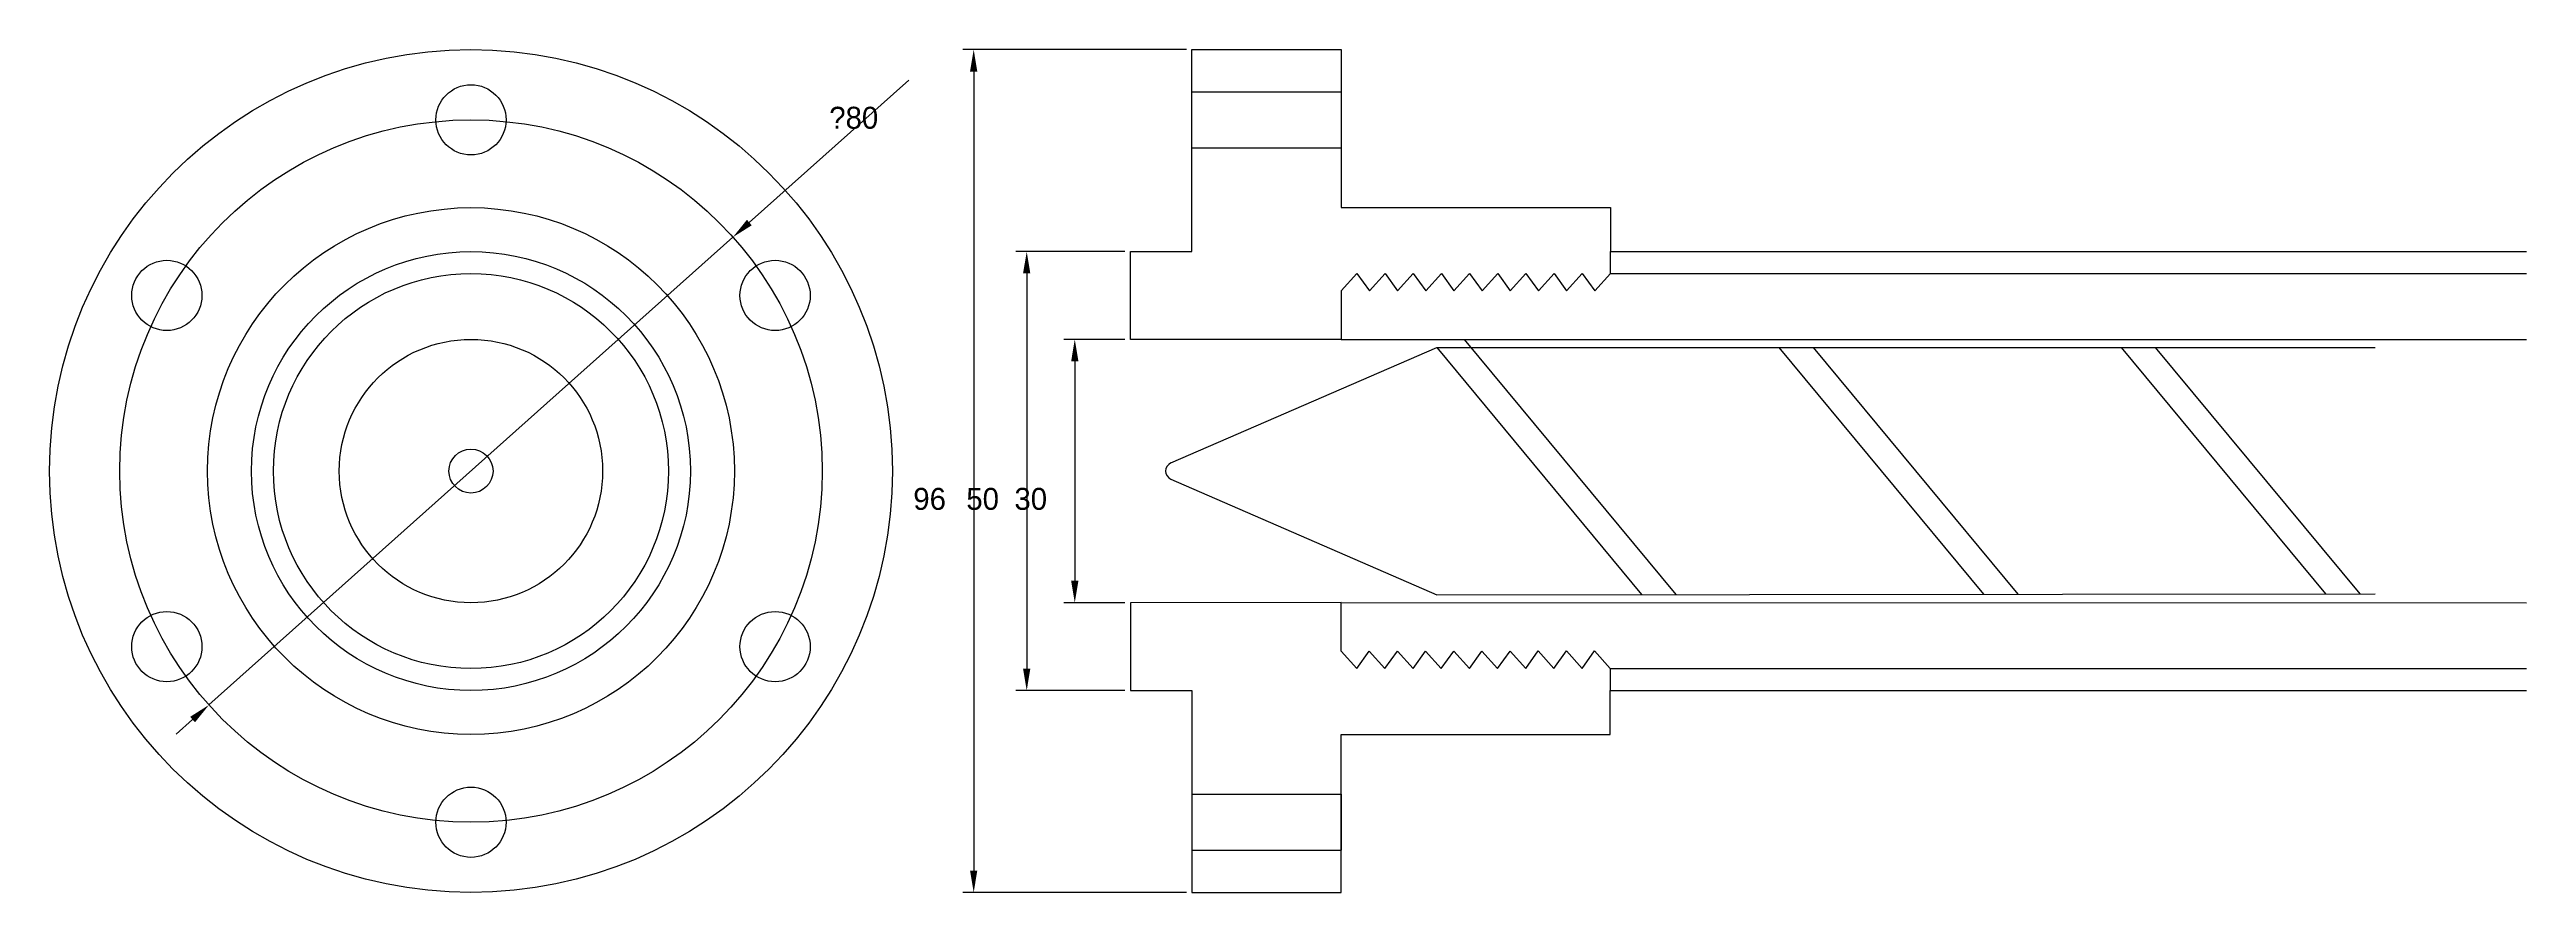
# Model space of a CAD drawing. Extents: x -152 to 234, y -48 to 48.
# Drawn here: x -48 to 234.1, y -48 to 48 of the extents above; entities that cross this region are included whole.
import ezdxf

# ---------------------------------------------------------------- set-up
doc = ezdxf.new("R2010")
doc.units = 0
doc.header["$MEASUREMENT"] = 0
doc.layers.get('0').update_dxf_attribs({"linetype": 'CONTINUOUS'})
doc.layers.get('DEFPOINTS').update_dxf_attribs({"linetype": 'CONTINUOUS'})
for name, color, linetype in [('1-Lochkreis 80mm', 31, 'CONTINUOUS'), ('3-Schneckenrohr-Barrel', 4, 'CONTINUOUS'), ('4-Rohrgewinde-aussen M45x2', 141, 'CONTINUOUS'), ('5-Durchgangsgewinde M8x1.5', 225, 'CONTINUOUS'), ('6-Kopfpassung 7mm', 240, 'CONTINUOUS'), ('7-Flansch-aussen 96mm 17mm(+7mm)', 3, 'CONTINUOUS')]:
    doc.layers.add(name, color=color, linetype=linetype)
doc.dimstyles.get("Standard").update_dxf_attribs({"dimtxt": 0.18, "dimasz": 0.18, "dimexe": 0.18, "dimexo": 0.0625, "dimgap": 0.09, "dimtad": 0, "dimtih": 1, "dimtoh": 1, "dimdec": 4, "dimzin": 0, "dimdsep": 46, "dimtxsty": 'Standard', "dimcen": 0.09, "dimadec": 0, "dimazin": 0, "dimtfac": 1, "dimtdec": 4, "dimtofl": 0, "dimtmove": 2, "dimatfit": 3, "dimfxl": 1, "dimtolj": 1, "dimarcsym": 0})

# ---------------------------------------------------------------- blocks, each defined once
blk = doc.blocks.new('*D2')
at = {"color": 0}
for p, q in [((74.49, 15), (67.52, 15)), ((68.77, 12.5), (68.77, -12.5)), ((74.49, -15), (67.52, -15))]:
    blk.add_line(p, q, dxfattribs=at)
for points in [[(68.36, 12.5), (69.19, 12.5), (68.77, 15)], [(68.36, -12.5), (69.19, -12.5), (68.77, -15)]]:
    blk.add_solid(points, dxfattribs=at)
at = {"layer": 'DEFPOINTS', "color": 0}
for p in [(75.12, 15), (68.77, -15), (75.12, -15)]:
    blk.add_point(p, dxfattribs=at)
at = {"color": 0}
blk.add_text('30', height=2.5, dxfattribs=at).set_placement((61.9, -4.42))
blk = doc.blocks.new('*D3')
at = {"color": 0}
for p, q in [((74.49, 25), (62.05, 25)), ((63.3, 22.5), (63.3, -22.5)), ((74.49, -25), (62.05, -25))]:
    blk.add_line(p, q, dxfattribs=at)
for points in [[(62.88, 22.5), (63.71, 22.5), (63.3, 25)], [(62.88, -22.5), (63.71, -22.5), (63.3, -25)]]:
    blk.add_solid(points, dxfattribs=at)
at = {"layer": 'DEFPOINTS', "color": 0}
for p in [(75.12, 25), (63.3, -25), (75.12, -25)]:
    blk.add_point(p, dxfattribs=at)
at = {"color": 0}
blk.add_text('50', height=2.5, dxfattribs=at).set_placement((56.42, -4.42))
blk = doc.blocks.new('*D4')
at = {"color": 0}
for p, q in [((81.49, 48), (56.01, 48)), ((57.26, 45.5), (57.26, -45.5)), ((81.49, -48), (56.01, -48))]:
    blk.add_line(p, q, dxfattribs=at)
for points in [[(56.84, 45.5), (57.67, 45.5), (57.26, 48)], [(56.84, -45.5), (57.67, -45.5), (57.26, -48)]]:
    blk.add_solid(points, dxfattribs=at)
at = {"layer": 'DEFPOINTS', "color": 0}
for p in [(82.12, 48), (57.26, -48), (82.12, -48)]:
    blk.add_point(p, dxfattribs=at)
at = {"color": 0}
blk.add_text('96', height=2.5, dxfattribs=at).set_placement((50.38, -4.42))
blk = doc.blocks.new('*D5')
at = {"color": 0}
for p, q in [((49.86, 44.51), (31.7, 28.3)), ((-29.84, -26.64), (29.84, 26.64)), ((-31.7, -28.3), (-33.57, -29.97))]:
    blk.add_line(p, q, dxfattribs=at)
for points in [[(31.43, 28.62), (31.98, 27.99), (29.84, 26.64)], [(-31.98, -27.99), (-31.43, -28.62), (-29.84, -26.64)]]:
    blk.add_solid(points, dxfattribs=at)
at = {"layer": 'DEFPOINTS', "color": 0}
for p in [(29.84, 26.64), (-29.84, -26.64)]:
    blk.add_point(p, dxfattribs=at)
at = {"color": 0}
blk.add_text('?80', height=2.5, dxfattribs=at).set_placement((40.81, 38.99))

msp = doc.modelspace()

# ---------------------------------------------------------------- linework, layer by layer
for p, q in [((113.13554, 15), (137.2329, -14.05894)), ((79.71724, 0.91707), (109.99872, 14.08293)), ((109.99872, 14.08293), (133.33843, -14.06237)), ((109.99872, 14.08293), (152.86912, 14.08293)), ((148.97181, 14.08293), (172.28308, -14.02807)), ((152.86912, 14.08293), (176.17754, -14.02464)), ((152.86912, 14.08293), (216.86563, 14.08293)), ((187.9449, 14.08293), (211.22772, -13.99376)), ((191.84221, 14.08293), (215.12219, -13.99033)), ((79.71724, -0.91707), (109.99872, -14.08293)), ((109.99872, -14.08293), (216.86563, -13.9888))]:
    msp.add_line(p, q)
msp.add_arc((80.11597, 0), 1, 113.4985657, 246.5014343)
at = {"layer": '1-Lochkreis 80mm'}
msp.add_circle((0, 0), 40, dxfattribs=at)
at = {"layer": '3-Schneckenrohr-Barrel'}
for points in [[(129.77666, 25.00935), (234.11597, 25.00935)], [(99.11999, 20.50935), (99.11999, 15), (234.11597, 15)], [(129.77666, 22.50935), (234.11597, 22.50935)], [(99.10961, -20.5107), (99.1094, -14.97826), (234.11597, -15)], [(127.98429, -20.49097), (129.76764, -22.48975), (234.11597, -22.49914)], [(129.76719, -24.98985), (129.76719, -24.98985), (234.11552, -24.99924)]]:
    msp.add_lwpolyline(points, dxfattribs=at)
msp.add_circle((0, 0), 30, dxfattribs=at)
at = {"layer": '4-Rohrgewinde-aussen M45x2'}
for p, q in [((129.77666, 22.50935), (129.77681, 25.00788)), ((129.76764, -22.48975), (129.76742, -24.98985))]:
    msp.add_line(p, q, dxfattribs=at)
for points in [[(99.11999, 20.50935), (100.90197, 22.50935), (102.32829, 20.50935)], [(102.32829, 20.50935), (104.11027, 22.50935), (105.53659, 20.50935)], [(105.53659, 20.50935), (107.31857, 22.50935), (108.74489, 20.50935)], [(108.74489, 20.50935), (110.52687, 22.50935), (111.95318, 20.50935)], [(111.95318, 20.50935), (113.73517, 22.50935), (115.16148, 20.50935)], [(115.16148, 20.50935), (116.94347, 22.50935), (118.36978, 20.50935)], [(118.36978, 20.50935), (120.15176, 22.50935), (121.57808, 20.50935)], [(121.57808, 20.50935), (123.36006, 22.50935), (124.78638, 20.50935)], [(124.78638, 20.50935), (126.56836, 22.50935), (127.99468, 20.50935)], [(127.99468, 20.50935), (129.77666, 22.50935)], [(99.10961, -20.5107), (100.89296, -22.50948), (102.31791, -20.50851)], [(102.31791, -20.50851), (104.10126, -22.50729), (105.52621, -20.50632)], [(105.52621, -20.50632), (107.30956, -22.5051), (108.73451, -20.50412)], [(108.73451, -20.50412), (110.51786, -22.50291), (111.9428, -20.50193)], [(111.9428, -20.50193), (113.72615, -22.50071), (115.1511, -20.49974)], [(115.1511, -20.49974), (116.93445, -22.49852), (118.3594, -20.49755)], [(118.3594, -20.49755), (120.14275, -22.49633), (121.5677, -20.49535)], [(121.5677, -20.49535), (123.35105, -22.49414), (124.77599, -20.49316)], [(124.77599, -20.49316), (126.55934, -22.49194), (127.98429, -20.49097)]]:
    msp.add_lwpolyline(points, dxfattribs=at)
msp.add_circle((0, 0), 22.5, dxfattribs=at)
at = {"layer": '5-Durchgangsgewinde M8x1.5'}
for p, q in [((82.11597, 43.2), (99.11597, 43.2)), ((82.11597, 36.8), (82.11597, 43.2)), ((99.11597, 43.2), (99.11597, 36.8)), ((82.11597, 36.8), (99.11597, 36.8)), ((82.11597, -36.8), (99.11545, -36.8)), ((82.11597, -36.8), (82.11597, -43.2)), ((99.11545, -36.8), (99.11545, -43.2)), ((82.11597, -43.2), (99.11575, -43.2))]:
    msp.add_line(p, q, dxfattribs=at)
for centre, radius in [((0, 40), 4), ((-34.64102, 20), 4), ((34.64102, 20), 4), ((0, 0), 2.51), ((-34.64102, -20), 4), ((34.64102, -20), 4), ((0, -40), 4)]:
    msp.add_circle(centre, radius, dxfattribs=at)
at = {"layer": '6-Kopfpassung 7mm'}
msp.add_line((99.11597, -48), (99.11597, -48), dxfattribs=at)
msp.add_line((99.11597, -48), (99.11597, -48), dxfattribs=at)
msp.add_line((99.11597, -48), (99.11597, -48), dxfattribs=at)
msp.add_line((99.11597, -48), (99.11597, -48), dxfattribs=at)
msp.add_line((99.11597, -48), (99.11597, -48), dxfattribs=at)
for radius in [25, 15]:
    msp.add_circle((0, 0), radius, dxfattribs=at)
at = {"layer": '7-Flansch-aussen 96mm 17mm(+7mm)'}
for points in [[(99.11999, 20.50935), (99.11999, 15), (75.11597, 15), (75.11597, 25), (82.11608, 25.00935), (82.11608, 48.00935), (99.11608, 48.00935), (99.11017, 30.01764), (129.77697, 30.01576), (129.77681, 25.00788)], [(99.10961, -20.5107), (99.1094, -14.97826), (75.11597, -15), (75.11597, -25), (82.11597, -25), (82.11597, -48), (99.11597, -48), (99.1109, -30), (129.76719, -29.98985), (129.76719, -24.98985)]]:
    msp.add_lwpolyline(points, dxfattribs=at)
msp.add_circle((0, 0), 48, dxfattribs=at)

# ---------------------------------------------------------------- dimensions: what is measured, and where the dimension line sits
for base, p1, p2, picture, middle in [((57.2567, -48), (82.11597, 48), (82.11597, -48), '*D4', (55.3817, 0)), ((63.29826, -25), (75.11597, 25), (75.11597, -25), '*D3', (61.42326, 0)), ((68.77343, -15), (75.11597, 15), (75.11597, -15), '*D2', (66.89843, 0))]:
    dim = msp.add_linear_dim(base=base, p1=p1, p2=p2, angle=90, dimstyle='Standard', override={"dimtmove": 0, "dimtzin": 0})
    dim.commit()
    dim.dimension.update_dxf_attribs({"geometry": picture, "text_midpoint": middle})
dim = msp.add_diameter_dim_2p(p1=(-29.83842, -26.63961), p2=(29.83842, 26.63961), dimstyle='Standard', override={"dimtmove": 0, "dimtzin": 0})
dim.commit()
dim.dimension.update_dxf_attribs({"geometry": '*D5', "text_midpoint": (47.05996, 42.01493), "dimtype": 131})

doc.saveas('drawing.dxf')
